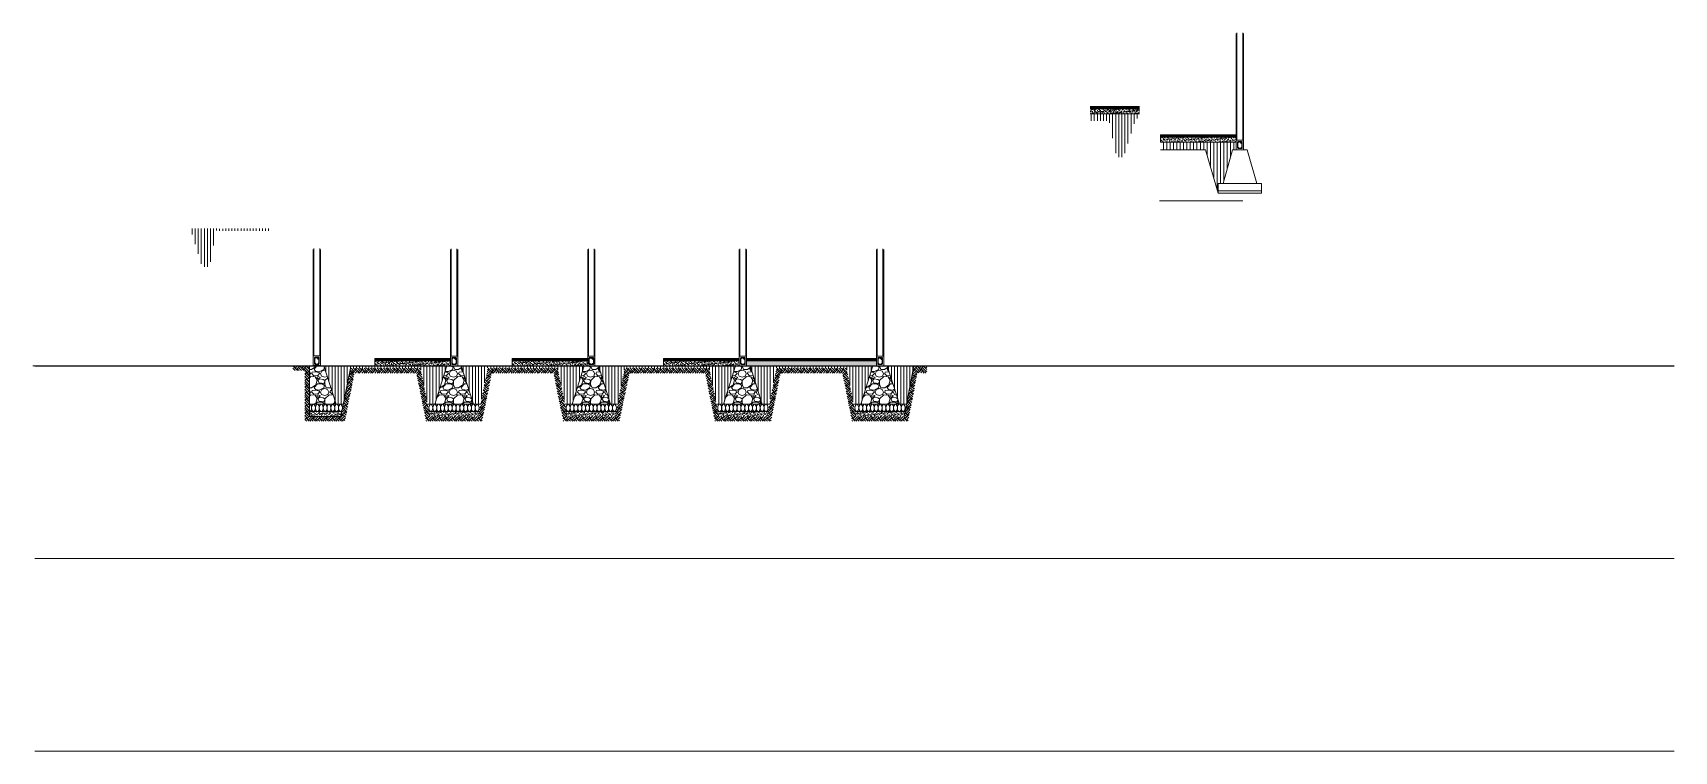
# Model space of a CAD drawing. Header units: millimetres. Extents: x -12161372 to 46643, y -9506984 to 15358.
# Drawn here: x 26982 to 30391, y 939 to 2430 of the extents above; entities that cross this region are included whole.
import ezdxf

# ---------------------------------------------------------------- set-up
doc = ezdxf.new("R2010")
doc.units = ezdxf.units.MM
for name, color, linetype, lineweight in [('as', 7, 'Continuous', 0), ('hatch', 7, 'Continuous', 5), ('pondasi', 7, 'Continuous', 13)]:
    doc.layers.add(name, color=color, linetype=linetype, lineweight=lineweight)
doc.layers.add('NOITHAT', color=21, linetype='Continuous')
doc.linetypes.add('BATTING', pattern='A,0.00254,-2.54,[134,ltypeshp.shx,S=2.54,R=0,X=-2.54,Y=0],-5.08,[134,ltypeshp.shx,S=2.54,R=180,X=2.54,Y=0],-2.54', length=10.16254)

msp = doc.modelspace()

# ---------------------------------------------------------------- hatches: boundary and pattern name
at = {"layer": 'as', "ltscale": 10}
h = msp.add_hatch(dxfattribs=at)
h.set_pattern_fill('AR-SAND', color=256, scale=0.1)
h.set_pattern_definition([(37.5, (0, -2324.4305), (-0.16000313, 4.89413237), [0, -3.8608, 0, -4.318, 0, -4.1275]), (7.5, (0, -2324.4305), (4.4952328, 7.168251), [0, -2.0828, 0, -3.4798, 0, -1.3335]), (327.5, (-3.124, -2324.4305), (7.9099237, 0.01437185), [0, -1.27, 0, -4.572, 0, -5.969]), (317.5, (-3.124, -2324.4305), (7.6355645, 2.2292932), [0, -0.635, 0, -2.9972, 0, -3.429])])
h.paths.add_polyline_path([(29481.384, 2203.409), (29481.384, 2207.409), (29481.384, 2213.409), (29324.238, 2213.409), (29324.238, 2203.409)])
h = msp.add_hatch(dxfattribs=at)
h.set_pattern_fill('ANSI31', color=256, scale=2.2, angle=45)
h.set_pattern_definition([(90, (0, -2324.4305), (-6.985, 9e-16), [])])
h.paths.add_polyline_path([(29324.238, 2203.409), (29324.238, 2187.409), (29417.585, 2187.409), (29443.884, 2097.409), (29443.884, 2117.409), (29453.884, 2117.409), (29473.884, 2187.409), (29481.384, 2187.409), (29481.384, 2203.409)])
h = msp.add_hatch(dxfattribs=at)
h.set_pattern_fill('AR-SAND', color=256, scale=0.1)
h.set_pattern_definition([(37.5, (-1631.9462, -2788.8202), (-0.16000313, 4.89413237), [0, -3.8608, 0, -4.318, 0, -4.1275]), (7.5, (-1631.946, -2788.82), (4.4952328, 7.168251), [0, -2.0828, 0, -3.4798, 0, -1.3335]), (327.5, (-1635.0704, -2788.8202), (7.9099237, 0.01437185), [0, -1.27, 0, -4.572, 0, -5.969]), (317.5, (-1635.0704, -2788.82), (7.6355645, 2.2292932), [0, -0.635, 0, -2.9972, 0, -3.429])])
h.paths.add_polyline_path([(27849.438, 1739.019), (27849.438, 1743.019), (27849.438, 1749.019), (27692.292, 1749.019), (27692.292, 1739.019)])
h = msp.add_hatch(dxfattribs=at)
h.set_pattern_fill('AR-SAND', color=256, scale=0.1)
h.set_pattern_definition([(37.5, (-1346.9462, -2788.8202), (-0.16000313, 4.89413237), [0, -3.8608, 0, -4.318, 0, -4.1275]), (7.5, (-1346.946, -2788.82), (4.4952328, 7.168251), [0, -2.0828, 0, -3.4798, 0, -1.3335]), (327.5, (-1350.0704, -2788.8202), (7.9099237, 0.01437185), [0, -1.27, 0, -4.572, 0, -5.969]), (317.5, (-1350.0704, -2788.82), (7.6355645, 2.2292932), [0, -0.635, 0, -2.9972, 0, -3.429])])
h.paths.add_polyline_path([(28134.438, 1739.019), (28134.438, 1743.019), (28134.438, 1749.019), (27977.292, 1749.019), (27977.292, 1739.019)])
h = msp.add_hatch(dxfattribs=at)
h.set_pattern_fill('ANSI31', color=256, scale=2, angle=45)
h.set_pattern_definition([(90, (-599.777, -2324.4305), (-6.35, 1e-15), [])])
h.paths.add_polyline_path([(28211.938, 1739.019), (28156.938, 1739.019), (28181.938, 1659.019), (28196.7, 1659.019)])
h = msp.add_hatch(dxfattribs=at)
h.set_pattern_fill('AR-SAND', color=256, scale=0.1)
h.set_pattern_definition([(37.5, (-1032.1694, -2788.8202), (-0.16000313, 4.89413237), [0, -3.8608, 0, -4.318, 0, -4.1275]), (7.5, (-1032.1694, -2788.82), (4.4952328, 7.168251), [0, -2.0828, 0, -3.4798, 0, -1.3335]), (327.5, (-1035.2936, -2788.8202), (7.9099237, 0.01437185), [0, -1.27, 0, -4.572, 0, -5.969]), (317.5, (-1035.2936, -2788.82), (7.6355645, 2.2292932), [0, -0.635, 0, -2.9972, 0, -3.429])])
h.paths.add_polyline_path([(28449.215, 1739.019), (28449.215, 1743.019), (28449.215, 1749.019), (28292.068, 1749.019), (28292.068, 1739.019)])
h = msp.add_hatch(dxfattribs=at)
h.set_pattern_fill('AR-SAND', color=256, scale=0.1)
h.set_pattern_definition([(37.5, (-747.1694, -2788.8202), (-0.16000313, 4.89413237), [0, -3.8608, 0, -4.318, 0, -4.1275]), (7.5, (-747.1694, -2788.82), (4.4952328, 7.168251), [0, -2.0828, 0, -3.4798, 0, -1.3335]), (327.5, (-750.2936, -2788.8202), (7.9099237, 0.01437185), [0, -1.27, 0, -4.572, 0, -5.969]), (317.5, (-750.2936, -2788.82), (7.6355645, 2.2292932), [0, -0.635, 0, -2.9972, 0, -3.429])])
h.paths.add_polyline_path([(28734.215, 1739.019), (28734.215, 1743.019), (28734.215, 1749.019), (28464.215, 1749.028), (28464.215, 1739.028)])
h = msp.add_hatch(dxfattribs=at)
h.set_pattern_fill('ANSI31', color=256, scale=2, angle=45)
h.set_pattern_definition([(90, (0, -2324.4305), (-6.35, 1e-15), [])])
h.paths.add_polyline_path([(28811.715, 1739.019), (28756.715, 1739.019), (28781.715, 1659.019), (28796.476, 1659.019)])
at = {"layer": 'hatch'}
h = msp.add_hatch(color=256, dxfattribs=at)
h.dxf.hatch_style = 1
h.paths.add_polyline_path([(29280.125, 2277.363), (29178.125, 2277.363), (29178.125, 2275.363), (29280.125, 2275.363)])
h = msp.add_hatch(dxfattribs=at)
h.set_pattern_fill('AR-SAND', color=256, scale=0.1)
h.set_pattern_definition([(37.5, (22544.522, 2159.557), (-0.1600031, 4.8941324), [0, -3.8608, 0, -4.318, 0, -4.1275]), (7.5, (22544.522, 2159.557), (4.495233, 7.168251), [0, -2.0828, 0, -3.4798, 0, -1.3335]), (327.5, (22541.3978, 2159.557), (7.9099237, 0.0143718), [0, -1.27, 0, -4.572, 0, -5.969]), (317.5, (22541.398, 2159.557), (7.6355645, 2.229293), [0, -0.635, 0, -2.9972, 0, -3.429])])
h.paths.add_polyline_path([(29280.125, 2272.363), (29178.125, 2272.363), (29178.125, 2262.363), (29280.125, 2262.363)])
h = msp.add_hatch(dxfattribs=at)
h.set_pattern_fill('ANSI31', color=256, scale=2, angle=45)
h.set_pattern_definition([(90, (22544.522, 2159.557), (-6.35, 0), [])])
h.paths.add_polyline_path([(29217.625, 2247.363), (29178.125, 2247.363), (29178.125, 2262.363), (29280.125, 2262.363), (29280.125, 2252.363), (29272.625, 2252.363), (29247.625, 2172.363), (29232.625, 2172.363)])
at = {"layer": 'pondasi', "ltscale": 0.8}
h = msp.add_hatch(dxfattribs=at)
h.set_pattern_fill('ANSI31', color=256, scale=2, angle=45)
h.set_pattern_definition([(90, (17610.036, -15573.502), (-6.35, 0), [])])
h.paths.add_polyline_path([(27333.956, 1944.26), (27348.956, 1944.26), (27363.956, 2024.26), (27308.956, 2024.26)])
h.paths.add_polyline_path([(27363.956, 2019.26), (27471.604, 2019.287), (27471.595, 2024.26), (27361.719, 2023.527)])
at = {"layer": 'pondasi'}
h = msp.add_hatch(dxfattribs=at)
h.set_pattern_fill('EARTH', color=256, scale=1.5, angle=45)
h.set_pattern_definition([(45, (21886.144, 2594.348), (0, 13.470384), [9.525, -9.525]), (45, (21883.619, 2596.874), (0, 13.470384), [9.525, -9.525]), (45, (21881.093, 2599.4), (0, 13.470384), [9.525, -9.525]), (135, (21881.093, 2601.083), (-13.470384, 0), [9.525, -9.525]), (135, (21883.619, 2603.609), (-13.470384, 0), [9.525, -9.525]), (135, (21886.144, 2606.135), (-13.470384, 0), [9.525, -9.525])])
h.paths.add_polyline_path([(27649.913, 1724.019), (27740.232, 1723.931), (27738.214, 1734.019), (27641.715, 1734.019), (27621.715, 1634.019), (27556.715, 1634.019), (27556.715, 1739.019), (27521.715, 1739.019), (27521.715, 1729.019), (27546.715, 1729.019), (27546.715, 1624.019), (27629.913, 1624.019)])
h = msp.add_hatch(dxfattribs=at)
h.set_pattern_fill('GRAVEL', color=256, scale=1.5)
h.set_pattern_definition([(228.01279, (23614.8746, 1684.3133), (-304.8, -342.9), [5.12582, -507.45725]), (184.96974, (23611.4456, 1680.5033), (457.1999998, 38.1000022), [8.79607, -870.81073]), (132.51045, (23602.6826, 1679.7413), (381.0000002, -419.0999999), [6.20222, -614.02084]), (267.27369, (23587.8236, 1670.2163), (38.1000001, 762), [8.01007, -792.99656]), (292.833654, (23587.4426, 1662.2153), (-190.5, 457.2), [7.8545, -777.59712]), (357.27369, (23590.4906, 1654.9763), (-762, 38.1000001), [8.01007, -792.99656]), (37.69424, (23598.4916, 1654.5953), (-495.3, -381.00000003), [10.5929, -1048.69673]), (72.25533, (23606.8736, 1661.0723), (266.70000007, 838.2), [10.0008, -990.07885]), (121.429566, (23609.9216, 1670.5973), (-304.80000004, 495.3), [8.0372, -795.6832]), (175.23636, (23605.7306, 1677.4553), (419.1, -38.1), [9.1757, -449.60905]), (222.397438, (23596.5866, 1678.2173), (-457.2, -419.1), [11.86617, -1174.7516]), (138.81407, (23625.5426, 1669.8353), (-266.7, 228.6), [4.05007, -400.9585]), (171.469234, (23622.4946, 1672.5023), (495.3, -76.1999999), [7.70523, -762.8196]), (225, (23614.875, 1673.645), (-5e-15, -38.1), [5.38814, -48.4934]), (203.19859, (23612.2076, 1678.2173), (190.5, 76.2), [2.90162, -287.25934]), (291.8014, (23609.5406, 1677.074), (-38.1, 114.3), [4.1035, -201.0713]), (30.96376, (23611.0646, 1673.264), (114.3, 76.2), [6.6648, -215.49447]), (161.56505, (23616.78, 1676.693), (76.2, -38.1), [4.8193, -115.66347]), (16.38954, (23587.4426, 1677.0743), (381, 114.3), [6.75132, -668.3824]), (70.346176, (23593.9196, 1678.9793), (-152.4, -419.1), [5.66398, -560.73324]), (293.19859, (23616.7796, 1684.3133), (-76.2, 190.5), [5.8032, -284.35775]), (343.61046, (23619.0656, 1678.9793), (-381, 114.3), [6.75132, -668.3824]), (339.44395, (23587.4426, 1653.4523), (-190.5, 76.2), [6.51053, -319.016]), (294.77514, (23593.5386, 1651.1663), (-190.5000002, 419.0999999), [5.45508, -540.0539]), (66.80141, (23617.1606, 1646.2133), (76.2, 190.5), [5.8032, -284.35775]), (17.354025, (23619.4466, 1651.5473), (-495.3, -152.4), [6.38674, -632.28564]), (69.44395, (23598.4916, 1646.2133), (-76.2, -190.5), [3.25526, -322.27128]), (101.30993, (23614.875, 1646.213), (-38.1, 152.4), [1.94272, -192.32992]), (165.96376, (23614.494, 1648.118), (114.3, -38.1), [7.8545, -149.23582]), (186.009006, (23606.8736, 1650.0233), (381, 38.1), [7.279, -720.62047]), (303.69007, (23611.065, 1669.835), (-38.1, 76.2), [5.49486, -131.87665]), (353.157227, (23614.1126, 1665.2633), (647.7, -76.19999997), [9.59335, -949.74014]), (60.9454, (23623.6376, 1664.1203), (-152.4, -266.7), [3.92262, -388.3409]), (90, (23625.543, 1667.55), (-38.1, 38.1), [2.286, -35.814]), (120.25644, (23606.1116, 1651.1663), (152.4, -266.7), [5.293, -524.0091]), (48.01279, (23603.4446, 1655.7383), (304.8, 342.9), [10.25164, -502.33143]), (0, (23610.303, 1663.36), (38.1, 38.1), [9.906, -28.194]), (325.304846, (23620.2086, 1663.3583), (381.0000001, -266.6999998), [6.02414, -596.38975]), (254.0546, (23625.1616, 1659.929), (-38.1, -152.4), [5.54744, -271.82475]), (207.645975, (23623.6376, 1654.5953), (-723.9, -380.99999995), [9.03218, -894.18697]), (175.42608, (23615.6366, 1650.4043), (-495.3, 38.1), [9.55544, -945.9877])])
h.paths.add_polyline_path([(27556.715, 1739.019), (27586.715, 1739.019), (27611.715, 1659.019), (27556.715, 1659.019)])
at = {"layer": 'pondasi', "ltscale": 0.8}
h = msp.add_hatch(dxfattribs=at)
h.set_pattern_fill('ANSI31', color=256, scale=2, angle=45)
h.set_pattern_definition([(90, (17887.971, -15859.047), (-6.35, 0), [])])
h.paths.add_polyline_path([(27611.891, 1658.715), (27626.891, 1658.715), (27641.891, 1738.715), (27586.891, 1738.715)])
h.paths.add_polyline_path([(27642.282, 1734.778), (27749.54, 1733.743), (27749.53, 1738.715), (27640.045, 1739.045)])
at = {"layer": 'pondasi'}
h = msp.add_hatch(dxfattribs=at)
h.set_pattern_fill('ANSI31', color=256, scale=2, angle=45)
h.set_pattern_definition([(90, (21113.8347, 1646.213), (-6.35, 0), [])])
h.paths.add_polyline_path([(27786.938, 1734.019), (27641.512, 1734.019), (27641.512, 1739.019), (27849.438, 1739.019), (27841.938, 1739.019), (27816.938, 1659.019), (27801.938, 1659.019)])
h = msp.add_hatch(dxfattribs=at)
h.set_pattern_fill('GRAVEL', color=256, scale=1.5)
h.set_pattern_definition([(228.012788, (21291.2667, 1684.3133), (-304.8, -342.9), [5.12582, -507.45725]), (184.96974, (21287.8377, 1680.5033), (457.1999998, 38.10000217), [8.79607, -870.81073]), (132.510447, (21279.0747, 1679.7413), (381.0000002, -419.09999985), [6.20222, -614.02084]), (267.27369, (21264.2157, 1670.2163), (38.1000001, 762), [8.01007, -792.99656]), (292.833654, (21263.8347, 1662.2153), (-190.5, 457.2), [7.8545, -777.59712]), (357.27369, (21266.8827, 1654.9763), (-762, 38.1000001), [8.01007, -792.99656]), (37.69424, (21274.8837, 1654.5953), (-495.29999998, -381.00000003), [10.5929, -1048.69673]), (72.255328, (21283.2657, 1661.0723), (266.70000007, 838.19999998), [10.0008, -990.07885]), (121.429566, (21286.3137, 1670.5973), (-304.80000004, 495.29999997), [8.0372, -795.68319]), (175.23636, (21282.1227, 1677.4553), (419.1, -38.1), [9.1757, -449.60905]), (222.397438, (21272.9787, 1678.2173), (-457.19999999, -419.10000002), [11.86617, -1174.75159]), (138.814075, (21301.9347, 1669.8353), (-266.7, 228.6), [4.05007, -400.95849]), (171.469234, (21298.8867, 1672.5023), (495.3, -76.1999999), [7.70523, -762.81958]), (225, (21291.267, 1673.645), (-5e-15, -38.1), [5.38814, -48.4934]), (203.19859, (21288.5997, 1678.2173), (190.5, 76.2), [2.90162, -287.25934]), (291.80141, (21285.933, 1677.074), (-38.1, 114.3), [4.10348, -201.0713]), (30.96376, (21287.4567, 1673.264), (114.3, 76.2), [6.6648, -215.49447]), (161.56505, (21293.172, 1676.693), (76.2, -38.1), [4.8193, -115.66347]), (16.38954, (21263.8347, 1677.0743), (381, 114.3), [6.75132, -668.3824]), (70.346176, (21270.3117, 1678.9793), (-152.4, -419.1), [5.66398, -560.73324]), (293.19859, (21293.1717, 1684.3133), (-76.2, 190.5), [5.8032, -284.35775]), (343.61046, (21295.4577, 1678.9793), (-381, 114.3), [6.75132, -668.3824]), (339.443955, (21263.8347, 1653.4523), (-190.5, 76.2), [6.51053, -319.01601]), (294.77514, (21269.9307, 1651.1663), (-190.5000002, 419.0999999), [5.45508, -540.0539]), (66.80141, (21293.5527, 1646.2133), (76.2, 190.5), [5.8032, -284.35775]), (17.354025, (21295.8387, 1651.5473), (-495.3, -152.4), [6.38674, -632.28564]), (69.443955, (21274.8837, 1646.2133), (-76.2, -190.5), [3.25526, -322.27128]), (101.30993, (21291.267, 1646.213), (-38.1, 152.4), [1.94272, -192.32992]), (165.96376, (21290.886, 1648.118), (114.3, -38.1), [7.8545, -149.23582]), (186.009006, (21283.2657, 1650.0233), (381, 38.1), [7.279, -720.62047]), (303.69007, (21287.457, 1669.835), (-38.1, 76.2), [5.49486, -131.87665]), (353.157227, (21290.5047, 1665.2633), (647.7, -76.19999997), [9.59335, -949.74014]), (60.945396, (21300.0297, 1664.1203), (-152.4, -266.7), [3.92262, -388.34088]), (90, (21301.935, 1667.55), (-38.1, 38.1), [2.286, -35.814]), (120.256437, (21282.5037, 1651.1663), (152.4, -266.7), [5.293, -524.00911]), (48.012787, (21279.8367, 1655.7383), (304.8, 342.9), [10.25164, -502.33143]), (0, (21286.695, 1663.36), (38.1, 38.1), [9.906, -28.194]), (325.304846, (21296.6007, 1663.3583), (381.00000014, -266.6999998), [6.02414, -596.38975]), (254.0546, (21301.5537, 1659.929), (-38.1, -152.4), [5.54744, -271.82475]), (207.645975, (21300.0297, 1654.5953), (-723.90000003, -380.99999995), [9.03218, -894.18697]), (175.42608, (21292.0287, 1650.4043), (-495.3, 38.1), [9.55544, -945.9877])])
h.paths.add_polyline_path([(27816.938, 1659.019), (27896.938, 1659.019), (27871.938, 1739.019), (27841.938, 1739.019)])
at = {"layer": 'pondasi', "ltscale": 0.8}
h = msp.add_hatch(dxfattribs=at)
h.set_pattern_fill('ANSI31', color=256, scale=2, angle=45)
h.set_pattern_definition([(90, (18173.018, -15858.743), (-6.35, 0), [])])
h.paths.add_polyline_path([(27896.938, 1659.019), (27911.938, 1659.019), (27926.938, 1739.019), (27871.938, 1739.019)])
h.paths.add_polyline_path([(27926.938, 1734.019), (28034.586, 1734.047), (28034.577, 1739.019), (27924.701, 1738.286)])
at = {"layer": 'pondasi'}
h = msp.add_hatch(dxfattribs=at)
h.set_pattern_fill('ANSI31', color=256, scale=2, angle=45)
h.set_pattern_definition([(90, (21398.8347, 1646.213), (-6.35, 0), [])])
h.paths.add_polyline_path([(28071.938, 1734.019), (28032.438, 1734.019), (28032.438, 1739.019), (28134.438, 1739.019), (28126.938, 1739.019), (28101.938, 1659.019), (28086.938, 1659.019)])
h = msp.add_hatch(dxfattribs=at)
h.set_pattern_fill('GRAVEL', color=256, scale=1.5)
h.set_pattern_definition([(228.012788, (21576.2667, 1684.3133), (-304.8, -342.9), [5.12582, -507.45725]), (184.96974, (21572.8377, 1680.5033), (457.1999998, 38.10000217), [8.79607, -870.81073]), (132.510447, (21564.0747, 1679.7413), (381.0000002, -419.09999985), [6.20222, -614.02084]), (267.27369, (21549.2157, 1670.2163), (38.1000001, 762), [8.01007, -792.99656]), (292.833654, (21548.8347, 1662.2153), (-190.5, 457.2), [7.8545, -777.59712]), (357.27369, (21551.8827, 1654.9763), (-762, 38.1000001), [8.01007, -792.99656]), (37.69424, (21559.8837, 1654.5953), (-495.29999998, -381.00000003), [10.5929, -1048.69673]), (72.255328, (21568.2657, 1661.0723), (266.70000007, 838.19999998), [10.0008, -990.07885]), (121.429566, (21571.3137, 1670.5973), (-304.80000004, 495.29999997), [8.0372, -795.68319]), (175.23636, (21567.1227, 1677.4553), (419.1, -38.1), [9.1757, -449.60905]), (222.397438, (21557.9787, 1678.2173), (-457.19999999, -419.10000002), [11.86617, -1174.75159]), (138.814075, (21586.9347, 1669.8353), (-266.7, 228.6), [4.05007, -400.95849]), (171.469234, (21583.8867, 1672.5023), (495.3, -76.1999999), [7.70523, -762.81958]), (225, (21576.267, 1673.645), (-5e-15, -38.1), [5.38814, -48.4934]), (203.19859, (21573.5997, 1678.2173), (190.5, 76.2), [2.90162, -287.25934]), (291.80141, (21570.933, 1677.074), (-38.1, 114.3), [4.10348, -201.0713]), (30.96376, (21572.4567, 1673.264), (114.3, 76.2), [6.6648, -215.49447]), (161.56505, (21578.172, 1676.693), (76.2, -38.1), [4.8193, -115.66347]), (16.38954, (21548.8347, 1677.0743), (381, 114.3), [6.75132, -668.3824]), (70.346176, (21555.3117, 1678.9793), (-152.4, -419.1), [5.66398, -560.73324]), (293.19859, (21578.1717, 1684.3133), (-76.2, 190.5), [5.8032, -284.35775]), (343.61046, (21580.4577, 1678.9793), (-381, 114.3), [6.75132, -668.3824]), (339.443955, (21548.8347, 1653.4523), (-190.5, 76.2), [6.51053, -319.01601]), (294.77514, (21554.9307, 1651.1663), (-190.5000002, 419.0999999), [5.45508, -540.0539]), (66.80141, (21578.5527, 1646.2133), (76.2, 190.5), [5.8032, -284.35775]), (17.354025, (21580.8387, 1651.5473), (-495.3, -152.4), [6.38674, -632.28564]), (69.443955, (21559.8837, 1646.2133), (-76.2, -190.5), [3.25526, -322.27128]), (101.30993, (21576.267, 1646.213), (-38.1, 152.4), [1.94272, -192.32992]), (165.96376, (21575.886, 1648.118), (114.3, -38.1), [7.8545, -149.23582]), (186.009006, (21568.2657, 1650.0233), (381, 38.1), [7.279, -720.62047]), (303.69007, (21572.457, 1669.835), (-38.1, 76.2), [5.49486, -131.87665]), (353.157227, (21575.5047, 1665.2633), (647.7, -76.19999997), [9.59335, -949.74014]), (60.945396, (21585.0297, 1664.1203), (-152.4, -266.7), [3.92262, -388.34088]), (90, (21586.935, 1667.55), (-38.1, 38.1), [2.286, -35.814]), (120.256437, (21567.5037, 1651.1663), (152.4, -266.7), [5.293, -524.00911]), (48.012787, (21564.8367, 1655.7383), (304.8, 342.9), [10.25164, -502.33143]), (0, (21571.695, 1663.36), (38.1, 38.1), [9.906, -28.194]), (325.304846, (21581.6007, 1663.3583), (381.00000014, -266.6999998), [6.02414, -596.38975]), (254.0546, (21586.5537, 1659.929), (-38.1, -152.4), [5.54744, -271.82475]), (207.645975, (21585.0297, 1654.5953), (-723.90000003, -380.99999995), [9.03218, -894.18697]), (175.42608, (21577.0287, 1650.4043), (-495.3, 38.1), [9.55544, -945.9877])])
h.paths.add_polyline_path([(28101.938, 1659.019), (28181.938, 1659.019), (28156.938, 1739.019), (28126.938, 1739.019)])
h = msp.add_hatch(dxfattribs=at)
h.set_pattern_fill('ANSI31', color=256, scale=2, angle=45)
h.set_pattern_definition([(90, (21713.6115, 1646.213), (-6.35, 0), [])])
h.paths.add_polyline_path([(28386.715, 1734.019), (28211.938, 1734.019), (28211.938, 1739.019), (28449.215, 1739.019), (28441.715, 1739.019), (28416.715, 1659.019), (28401.715, 1659.019)])
h = msp.add_hatch(dxfattribs=at)
h.set_pattern_fill('GRAVEL', color=256, scale=1.5)
h.set_pattern_definition([(228.012788, (21891.0435, 1684.3133), (-304.8, -342.9), [5.12582, -507.45725]), (184.96974, (21887.6145, 1680.5033), (457.1999998, 38.10000217), [8.79607, -870.81073]), (132.510447, (21878.8515, 1679.7413), (381.0000002, -419.09999985), [6.20222, -614.02084]), (267.27369, (21863.9925, 1670.2163), (38.1000001, 762), [8.01007, -792.99656]), (292.833654, (21863.6115, 1662.2153), (-190.5, 457.2), [7.8545, -777.59712]), (357.27369, (21866.6595, 1654.9763), (-762, 38.1000001), [8.01007, -792.99656]), (37.69424, (21874.6605, 1654.5953), (-495.29999998, -381.00000003), [10.5929, -1048.69673]), (72.255328, (21883.0425, 1661.0723), (266.70000007, 838.19999998), [10.0008, -990.07885]), (121.429566, (21886.0905, 1670.5973), (-304.80000004, 495.29999997), [8.0372, -795.68319]), (175.23636, (21881.8995, 1677.4553), (419.1, -38.1), [9.1757, -449.60905]), (222.397438, (21872.7555, 1678.2173), (-457.19999999, -419.10000002), [11.86617, -1174.75159]), (138.814075, (21901.7115, 1669.8353), (-266.7, 228.6), [4.05007, -400.95849]), (171.469234, (21898.6635, 1672.5023), (495.3, -76.1999999), [7.70523, -762.81958]), (225, (21891.044, 1673.645), (-5e-15, -38.1), [5.38814, -48.4934]), (203.19859, (21888.3765, 1678.2173), (190.5, 76.2), [2.90162, -287.25934]), (291.80141, (21885.7095, 1677.074), (-38.1, 114.3), [4.10348, -201.0713]), (30.96376, (21887.2335, 1673.264), (114.3, 76.2), [6.6648, -215.49447]), (161.56505, (21892.949, 1676.693), (76.2, -38.1), [4.8193, -115.66347]), (16.38954, (21863.6115, 1677.0743), (381, 114.3), [6.75132, -668.3824]), (70.346176, (21870.0885, 1678.9793), (-152.4, -419.1), [5.66398, -560.73324]), (293.19859, (21892.9485, 1684.3133), (-76.2, 190.5), [5.8032, -284.35775]), (343.61046, (21895.2345, 1678.9793), (-381, 114.3), [6.75132, -668.3824]), (339.443955, (21863.6115, 1653.4523), (-190.5, 76.2), [6.51053, -319.01601]), (294.77514, (21869.7075, 1651.1663), (-190.5000002, 419.0999999), [5.45508, -540.0539]), (66.80141, (21893.3295, 1646.2133), (76.2, 190.5), [5.8032, -284.35775]), (17.354025, (21895.6155, 1651.5473), (-495.3, -152.4), [6.38674, -632.28564]), (69.443955, (21874.6605, 1646.2133), (-76.2, -190.5), [3.25526, -322.27128]), (101.30993, (21891.0435, 1646.213), (-38.1, 152.4), [1.94272, -192.32992]), (165.96376, (21890.663, 1648.118), (114.3, -38.1), [7.8545, -149.23582]), (186.009006, (21883.0425, 1650.0233), (381, 38.1), [7.279, -720.62047]), (303.69007, (21887.234, 1669.835), (-38.1, 76.2), [5.49486, -131.87665]), (353.157227, (21890.2815, 1665.2633), (647.7, -76.19999997), [9.59335, -949.74014]), (60.945396, (21899.8065, 1664.1203), (-152.4, -266.7), [3.92262, -388.34088]), (90, (21901.71, 1667.55), (-38.1, 38.1), [2.286, -35.814]), (120.256437, (21882.2805, 1651.1663), (152.4, -266.7), [5.293, -524.00911]), (48.012787, (21879.6135, 1655.7383), (304.8, 342.9), [10.25164, -502.33143]), (0, (21886.47, 1663.36), (38.1, 38.1), [9.906, -28.194]), (325.304846, (21896.3775, 1663.3583), (381.00000014, -266.6999998), [6.02414, -596.38975]), (254.0546, (21901.3305, 1659.929), (-38.1, -152.4), [5.54744, -271.82475]), (207.645975, (21899.8065, 1654.5953), (-723.90000003, -380.99999995), [9.03218, -894.18697]), (175.42608, (21891.8055, 1650.4043), (-495.3, 38.1), [9.55544, -945.9877])])
h.paths.add_polyline_path([(28416.715, 1659.019), (28496.715, 1659.019), (28471.715, 1739.019), (28441.715, 1739.019)])
at = {"layer": 'pondasi', "ltscale": 0.8}
h = msp.add_hatch(dxfattribs=at)
h.set_pattern_fill('ANSI31', color=256, scale=2, angle=45)
h.set_pattern_definition([(90, (18772.795, -15858.743), (-6.35, 0), [])])
h.paths.add_polyline_path([(28496.715, 1659.019), (28511.715, 1659.019), (28526.715, 1739.019), (28471.715, 1739.019)])
h.paths.add_polyline_path([(28526.715, 1734.019), (28634.363, 1734.047), (28634.354, 1739.019), (28524.478, 1738.286)])
at = {"layer": 'pondasi'}
h = msp.add_hatch(dxfattribs=at)
h.set_pattern_fill('EARTH', color=256, scale=1.5, angle=45)
h.set_pattern_definition([(45, (22306.144, 2594.348), (0, 13.470384), [9.525, -9.525]), (45, (22303.619, 2596.874), (0, 13.470384), [9.525, -9.525]), (45, (22301.093, 2599.4), (0, 13.470384), [9.525, -9.525]), (135, (22301.093, 2601.083), (-13.470384, 0), [9.525, -9.525]), (135, (22303.619, 2603.609), (-13.470384, 0), [9.525, -9.525]), (135, (22306.144, 2606.135), (-13.470384, 0), [9.525, -9.525])])
h.paths.add_polyline_path([(28819.068, 1724.18), (28838.622, 1723.83), (28838.806, 1739.019), (28811.715, 1739.019), (28791.715, 1634.019), (28691.715, 1634.019), (28671.715, 1734.019), (28535.092, 1734.019), (28535.092, 1724.019), (28663.517, 1724.019), (28683.517, 1624.019), (28799.913, 1624.019)])
h = msp.add_hatch(dxfattribs=at)
h.set_pattern_fill('ANSI31', color=256, scale=2, angle=45)
h.set_pattern_definition([(90, (21998.6115, 1646.213), (-6.35, 0), [])])
h.paths.add_polyline_path([(28671.715, 1734.019), (28632.215, 1734.019), (28632.215, 1739.019), (28734.215, 1739.019), (28726.715, 1739.019), (28701.715, 1659.019), (28686.715, 1659.019)])
h = msp.add_hatch(dxfattribs=at)
h.set_pattern_fill('GRAVEL', color=256, scale=1.5)
h.set_pattern_definition([(228.012788, (22176.0435, 1684.3133), (-304.8, -342.9), [5.12582, -507.45725]), (184.96974, (22172.6145, 1680.5033), (457.1999998, 38.10000217), [8.79607, -870.81073]), (132.510447, (22163.8515, 1679.7413), (381.0000002, -419.09999985), [6.20222, -614.02084]), (267.27369, (22148.9925, 1670.2163), (38.1000001, 762), [8.01007, -792.99656]), (292.833654, (22148.6115, 1662.2153), (-190.5, 457.2), [7.8545, -777.59712]), (357.27369, (22151.6595, 1654.9763), (-762, 38.1000001), [8.01007, -792.99656]), (37.69424, (22159.6605, 1654.5953), (-495.29999998, -381.00000003), [10.5929, -1048.69673]), (72.255328, (22168.0425, 1661.0723), (266.70000007, 838.19999998), [10.0008, -990.07885]), (121.429566, (22171.0905, 1670.5973), (-304.80000004, 495.29999997), [8.0372, -795.68319]), (175.23636, (22166.8995, 1677.4553), (419.1, -38.1), [9.1757, -449.60905]), (222.397438, (22157.7555, 1678.2173), (-457.19999999, -419.10000002), [11.86617, -1174.75159]), (138.814075, (22186.7115, 1669.8353), (-266.7, 228.6), [4.05007, -400.95849]), (171.469234, (22183.6635, 1672.5023), (495.3, -76.1999999), [7.70523, -762.81958]), (225, (22176.044, 1673.645), (-5e-15, -38.1), [5.38814, -48.4934]), (203.19859, (22173.3765, 1678.2173), (190.5, 76.2), [2.90162, -287.25934]), (291.80141, (22170.7095, 1677.074), (-38.1, 114.3), [4.10348, -201.0713]), (30.96376, (22172.2335, 1673.264), (114.3, 76.2), [6.6648, -215.49447]), (161.56505, (22177.949, 1676.693), (76.2, -38.1), [4.8193, -115.66347]), (16.38954, (22148.6115, 1677.0743), (381, 114.3), [6.75132, -668.3824]), (70.346176, (22155.0885, 1678.9793), (-152.4, -419.1), [5.66398, -560.73324]), (293.19859, (22177.9485, 1684.3133), (-76.2, 190.5), [5.8032, -284.35775]), (343.61046, (22180.2345, 1678.9793), (-381, 114.3), [6.75132, -668.3824]), (339.443955, (22148.6115, 1653.4523), (-190.5, 76.2), [6.51053, -319.01601]), (294.77514, (22154.7075, 1651.1663), (-190.5000002, 419.0999999), [5.45508, -540.0539]), (66.80141, (22178.3295, 1646.2133), (76.2, 190.5), [5.8032, -284.35775]), (17.354025, (22180.6155, 1651.5473), (-495.3, -152.4), [6.38674, -632.28564]), (69.443955, (22159.6605, 1646.2133), (-76.2, -190.5), [3.25526, -322.27128]), (101.30993, (22176.0435, 1646.213), (-38.1, 152.4), [1.94272, -192.32992]), (165.96376, (22175.663, 1648.118), (114.3, -38.1), [7.8545, -149.23582]), (186.009006, (22168.0425, 1650.0233), (381, 38.1), [7.279, -720.62047]), (303.69007, (22172.234, 1669.835), (-38.1, 76.2), [5.49486, -131.87665]), (353.157227, (22175.2815, 1665.2633), (647.7, -76.19999997), [9.59335, -949.74014]), (60.945396, (22184.8065, 1664.1203), (-152.4, -266.7), [3.92262, -388.34088]), (90, (22186.71, 1667.55), (-38.1, 38.1), [2.286, -35.814]), (120.256437, (22167.2805, 1651.1663), (152.4, -266.7), [5.293, -524.00911]), (48.012787, (22164.6135, 1655.7383), (304.8, 342.9), [10.25164, -502.33143]), (0, (22171.47, 1663.36), (38.1, 38.1), [9.906, -28.194]), (325.304846, (22181.3775, 1663.3583), (381.00000014, -266.6999998), [6.02414, -596.38975]), (254.0546, (22186.3305, 1659.929), (-38.1, -152.4), [5.54744, -271.82475]), (207.645975, (22184.8065, 1654.5953), (-723.90000003, -380.99999995), [9.03218, -894.18697]), (175.42608, (22176.8055, 1650.4043), (-495.3, 38.1), [9.55544, -945.9877])])
h.paths.add_polyline_path([(28701.715, 1659.019), (28781.715, 1659.019), (28756.715, 1739.019), (28726.715, 1739.019)])
h = msp.add_hatch(dxfattribs=at)
h.set_pattern_fill('EARTH', color=256, scale=1.5, angle=45)
h.set_pattern_definition([(45, (21421.367, 2594.348), (0, 13.470384), [9.525, -9.525]), (45, (21418.842, 2596.874), (0, 13.470384), [9.525, -9.525]), (45, (21416.316, 2599.4), (0, 13.470384), [9.525, -9.525]), (135, (21416.316, 2601.083), (-13.470384, 0), [9.525, -9.525]), (135, (21418.842, 2603.609), (-13.470384, 0), [9.525, -9.525]), (135, (21421.367, 2606.135), (-13.470384, 0), [9.525, -9.525])])
h.paths.add_polyline_path([(27935.136, 1724.019), (27938.955, 1723.931), (27936.938, 1734.019), (27926.938, 1734.019), (27906.938, 1634.019), (27806.938, 1634.019), (27786.938, 1734.019), (27738.188, 1734.019), (27738.188, 1724.019), (27778.74, 1724.019), (27798.74, 1624.019), (27915.136, 1624.019)])
h = msp.add_hatch(dxfattribs=at)
h.set_pattern_fill('EARTH', color=256, scale=1.5, angle=45)
h.set_pattern_definition([(45, (21706.367, 2594.348), (0, 13.470384), [9.525, -9.525]), (45, (21703.842, 2596.874), (0, 13.470384), [9.525, -9.525]), (45, (21701.316, 2599.4), (0, 13.470384), [9.525, -9.525]), (135, (21701.316, 2601.083), (-13.470384, 0), [9.525, -9.525]), (135, (21703.842, 2603.609), (-13.470384, 0), [9.525, -9.525]), (135, (21706.367, 2606.135), (-13.470384, 0), [9.525, -9.525])])
h.paths.add_polyline_path([(28221.162, 1724.18), (28219.291, 1723.83), (28239.029, 1724.005), (28209.178, 1724.531), (28191.938, 1634.019), (28091.938, 1634.019), (28071.938, 1734.019), (27935.316, 1734.019), (27935.316, 1724.019), (28063.74, 1724.019), (28083.74, 1624.019), (28200.136, 1624.019)])
h = msp.add_hatch(dxfattribs=at)
h.set_pattern_fill('EARTH', color=256, scale=1.5, angle=45)
h.set_pattern_definition([(45, (22021.144, 2594.348), (0, 13.470384), [9.525, -9.525]), (45, (22018.619, 2596.874), (0, 13.470384), [9.525, -9.525]), (45, (22016.093, 2599.4), (0, 13.470384), [9.525, -9.525]), (135, (22016.093, 2601.083), (-13.470384, 0), [9.525, -9.525]), (135, (22018.619, 2603.609), (-13.470384, 0), [9.525, -9.525]), (135, (22021.144, 2606.135), (-13.470384, 0), [9.525, -9.525])])
h.paths.add_polyline_path([(28534.913, 1724.019), (28538.732, 1723.931), (28536.715, 1734.019), (28526.715, 1734.019), (28506.715, 1634.019), (28406.715, 1634.019), (28386.715, 1734.019), (28210.963, 1733.904), (28210.186, 1723.701), (28378.517, 1724.019), (28398.517, 1624.019), (28514.913, 1624.019)])
h = msp.add_hatch(dxfattribs=at)
h.set_pattern_fill('AR-SAND', color=256, scale=0.1)
h.set_pattern_definition([(37.5, (23587.4426, 1646.2133), (-0.160003, 4.8941324), [0, -3.8608, 0, -4.318, 0, -4.1275]), (7.5, (23587.4426, 1646.213), (4.495233, 7.168251), [0, -2.0828, 0, -3.4798, 0, -1.3335]), (327.5, (23584.3184, 1646.2133), (7.9099237, 0.014372), [0, -1.27, 0, -4.572, 0, -5.969]), (317.5, (23584.3184, 1646.213), (7.635565, 2.229293), [0, -0.635, 0, -2.9972, 0, -3.429])])
h.paths.add_polyline_path([(27556.715, 1634.019), (27556.715, 1644.019), (27623.715, 1644.019), (27621.715, 1634.019)])
h = msp.add_hatch(dxfattribs=at)
h.set_pattern_fill('AR-SAND', color=256, scale=0.1)
h.set_pattern_definition([(37.5, (21263.8347, 1646.2133), (-0.1600031, 4.8941324), [0, -3.8608, 0, -4.318, 0, -4.1275]), (7.5, (21263.8347, 1646.213), (4.495233, 7.168251), [0, -2.0828, 0, -3.4798, 0, -1.3335]), (327.5, (21260.7105, 1646.2133), (7.9099237, 0.0143718), [0, -1.27, 0, -4.572, 0, -5.969]), (317.5, (21260.7105, 1646.213), (7.6355645, 2.229293), [0, -0.635, 0, -2.9972, 0, -3.429])])
h.paths.add_polyline_path([(27806.938, 1634.019), (27804.938, 1644.019), (27908.938, 1644.019), (27906.938, 1634.019)])
h = msp.add_hatch(dxfattribs=at)
h.set_pattern_fill('AR-SAND', color=256, scale=0.1)
h.set_pattern_definition([(37.5, (21548.8347, 1646.2133), (-0.1600031, 4.8941324), [0, -3.8608, 0, -4.318, 0, -4.1275]), (7.5, (21548.8347, 1646.213), (4.495233, 7.168251), [0, -2.0828, 0, -3.4798, 0, -1.3335]), (327.5, (21545.7105, 1646.2133), (7.9099237, 0.0143718), [0, -1.27, 0, -4.572, 0, -5.969]), (317.5, (21545.7105, 1646.213), (7.6355645, 2.229293), [0, -0.635, 0, -2.9972, 0, -3.429])])
h.paths.add_polyline_path([(28091.938, 1634.019), (28089.938, 1644.019), (28193.938, 1644.019), (28191.938, 1634.019)])
h = msp.add_hatch(dxfattribs=at)
h.set_pattern_fill('AR-SAND', color=256, scale=0.1)
h.set_pattern_definition([(37.5, (21863.6115, 1646.2133), (-0.1600031, 4.8941324), [0, -3.8608, 0, -4.318, 0, -4.1275]), (7.5, (21863.6115, 1646.213), (4.495233, 7.168251), [0, -2.0828, 0, -3.4798, 0, -1.3335]), (327.5, (21860.4873, 1646.2133), (7.9099237, 0.0143718), [0, -1.27, 0, -4.572, 0, -5.969]), (317.5, (21860.487, 1646.213), (7.6355645, 2.229293), [0, -0.635, 0, -2.9972, 0, -3.429])])
h.paths.add_polyline_path([(28406.715, 1634.019), (28404.715, 1644.019), (28508.715, 1644.019), (28506.715, 1634.019)])
h = msp.add_hatch(dxfattribs=at)
h.set_pattern_fill('AR-SAND', color=256, scale=0.1)
h.set_pattern_definition([(37.5, (22148.6115, 1646.2133), (-0.1600031, 4.8941324), [0, -3.8608, 0, -4.318, 0, -4.1275]), (7.5, (22148.6115, 1646.213), (4.495233, 7.168251), [0, -2.0828, 0, -3.4798, 0, -1.3335]), (327.5, (22145.4873, 1646.2133), (7.9099237, 0.0143718), [0, -1.27, 0, -4.572, 0, -5.969]), (317.5, (22145.487, 1646.213), (7.6355645, 2.229293), [0, -0.635, 0, -2.9972, 0, -3.429])])
h.paths.add_polyline_path([(28691.715, 1634.019), (28689.715, 1644.019), (28793.715, 1644.019), (28791.715, 1634.019)])

# ---------------------------------------------------------------- linework, layer by layer
at = {"layer": 'as', "ltscale": 10}
for p, q in [((29481.384, 2207.409), (29481.384, 2428.566)), ((29482.884, 2207.409), (29482.884, 2430.182)), ((29494.884, 2207.409), (29494.884, 2430.182)), ((29496.384, 2207.409), (29496.384, 2428.566)), ((29481.384, 2218.409), (29324.238, 2218.409)), ((29324.238, 2218.409), (29324.238, 2202.909)), ((29481.384, 2217.409), (29324.238, 2217.409)), ((29481.384, 2213.409), (29324.238, 2213.409)), ((29481.384, 2203.409), (29324.238, 2203.409)), ((29417.585, 2187.409), (29324.238, 2187.409)), ((29417.585, 2187.409), (29443.884, 2097.409)), ((29473.884, 2187.409), (29453.884, 2117.409)), ((29473.884, 2187.409), (29503.884, 2187.409)), ((29490.867, 2204.153), (29489.232, 2202.511)), ((29489.232, 2202.511), (29489.799, 2201.947)), ((29491.698, 2203.854), (29489.799, 2201.947)), ((29492.873, 2202.768), (29491.122, 2200.724)), ((29491.729, 2200.204), (29491.122, 2200.724)), ((29493.092, 2201.794), (29491.729, 2200.204)), ((29503.884, 2187.409), (29523.884, 2117.409)), ((29533.884, 2117.409), (29443.884, 2117.409)), ((29443.884, 2117.409), (29443.884, 2097.409)), ((29453.884, 2117.409), (29523.884, 2117.409)), ((29533.884, 2097.409), (29533.884, 2117.409)), ((29443.884, 2102.409), (29533.884, 2102.409)), ((29443.884, 2097.409), (29533.884, 2097.409)), ((27564.275, 1759.411), (27564.275, 1980.568)), ((27565.775, 1759.411), (27565.775, 1982.183)), ((27577.775, 1759.411), (27577.775, 1982.183)), ((27579.275, 1759.411), (27579.275, 1980.568)), ((27849.438, 1759.019), (27849.438, 1980.176)), ((27850.938, 1759.019), (27850.938, 1981.792)), ((27862.938, 1759.019), (27862.938, 1981.792)), ((27864.438, 1759.019), (27864.438, 1980.176)), ((28134.438, 1759.019), (28134.438, 1980.176)), ((28135.938, 1759.019), (28135.938, 1981.792)), ((28147.938, 1759.019), (28147.938, 1981.792)), ((28149.438, 1759.019), (28149.438, 1980.176)), ((28449.215, 1759.019), (28449.215, 1980.176)), ((28450.715, 1759.019), (28450.715, 1981.792)), ((28462.715, 1759.019), (28462.715, 1981.792)), ((28464.215, 1759.019), (28464.215, 1980.176)), ((28734.215, 1759.019), (28734.215, 1980.176)), ((28735.715, 1759.019), (28735.715, 1981.792)), ((28747.715, 1759.019), (28747.715, 1981.792)), ((28749.215, 1759.019), (28749.215, 1980.176)), ((26982.037, 1739.019), (30386.668, 1739.019)), ((27573.758, 1756.155), (27572.123, 1754.513)), ((27572.123, 1754.513), (27572.69, 1753.948)), ((27574.589, 1755.855), (27572.69, 1753.948)), ((27575.764, 1754.769), (27574.013, 1752.726)), ((27574.62, 1752.205), (27574.013, 1752.726)), ((27575.983, 1753.795), (27574.62, 1752.205)), ((27849.438, 1754.019), (27692.292, 1754.019)), ((27692.292, 1754.019), (27692.292, 1738.519)), ((27849.438, 1753.019), (27692.292, 1753.019)), ((27849.438, 1749.019), (27692.292, 1749.019)), ((27858.921, 1755.763), (27857.286, 1754.122)), ((27857.286, 1754.122), (27857.852, 1753.557)), ((27859.752, 1755.464), (27857.852, 1753.557)), ((27860.927, 1754.378), (27859.175, 1752.335)), ((27859.783, 1751.814), (27859.175, 1752.335)), ((27861.146, 1753.404), (27859.783, 1751.814)), ((28134.438, 1754.019), (27977.292, 1754.019)), ((27977.292, 1754.019), (27977.292, 1738.519)), ((28134.438, 1753.019), (27977.292, 1753.019)), ((28134.438, 1749.019), (27977.292, 1749.019)), ((28143.921, 1755.763), (28142.286, 1754.122)), ((28142.286, 1754.122), (28142.852, 1753.557)), ((28144.752, 1755.464), (28142.852, 1753.557)), ((28145.927, 1754.378), (28144.175, 1752.335)), ((28144.783, 1751.814), (28144.175, 1752.335)), ((28146.146, 1753.404), (28144.783, 1751.814)), ((28449.215, 1754.019), (28292.068, 1754.019)), ((28292.068, 1754.019), (28292.068, 1738.519)), ((28449.215, 1753.019), (28292.068, 1753.019)), ((28449.215, 1749.019), (28292.068, 1749.019)), ((28458.698, 1755.763), (28457.063, 1754.122)), ((28457.063, 1754.122), (28457.629, 1753.557)), ((28459.528, 1755.464), (28457.629, 1753.557)), ((28460.704, 1754.378), (28458.952, 1752.335)), ((28459.56, 1751.814), (28458.952, 1752.335)), ((28460.923, 1753.404), (28459.56, 1751.814)), ((28464.215, 1756.769), (28464.215, 1744.028)), ((28734.215, 1754.019), (28464.215, 1754.019)), ((28734.215, 1753.019), (28464.215, 1753.019)), ((28734.215, 1749.019), (28464.215, 1749.019)), ((28743.698, 1755.763), (28742.063, 1754.122)), ((28742.063, 1754.122), (28742.629, 1753.557)), ((28744.528, 1755.464), (28742.629, 1753.557)), ((28745.704, 1754.378), (28743.952, 1752.335)), ((28744.56, 1751.814), (28743.952, 1752.335)), ((28745.923, 1753.404), (28744.56, 1751.814)), ((26986.285, 1339.019), (30390.916, 1339.019)), ((26986.285, 939.019), (30390.916, 939.019))]:
    msp.add_line(p, q, dxfattribs=at)
for points in [[(29481.384, 2187.409), (29496.384, 2187.409), (29496.384, 2207.409), (29481.384, 2207.409)], [(27564.275, 1739.411), (27579.275, 1739.411), (27579.275, 1759.411), (27564.275, 1759.411)], [(27849.438, 1739.019), (27864.438, 1739.019), (27864.438, 1759.019), (27849.438, 1759.019)], [(28134.438, 1739.019), (28149.438, 1739.019), (28149.438, 1759.019), (28134.438, 1759.019)], [(28449.215, 1739.019), (28464.215, 1739.019), (28464.215, 1759.019), (28449.215, 1759.019)], [(28734.215, 1739.019), (28749.215, 1739.019), (28749.215, 1759.019), (28734.215, 1759.019)]]:
    msp.add_lwpolyline(points, close=True, dxfattribs=at)
for points in [[(29492.292, 2204.917), (29485.492, 2204.917, 0.41421356), (29483.892, 2203.317), (29483.892, 2191.517, 0.41421356), (29485.492, 2189.917), (29492.292, 2189.917, 0.41421356), (29493.892, 2191.517), (29493.892, 2203.317, 0.41421356)], [(27575.183, 1756.919), (27568.383, 1756.919, 0.41421356), (27566.783, 1755.319), (27566.783, 1743.519, 0.41421356), (27568.383, 1741.919), (27575.183, 1741.919, 0.41421356), (27576.783, 1743.519), (27576.783, 1755.319, 0.41421356)], [(27860.346, 1756.528), (27853.546, 1756.528, 0.41421356), (27851.946, 1754.928), (27851.946, 1743.128, 0.41421356), (27853.546, 1741.528), (27860.346, 1741.528, 0.41421356), (27861.946, 1743.128), (27861.946, 1754.928, 0.41421356)], [(28145.346, 1756.528), (28138.546, 1756.528, 0.41421356), (28136.946, 1754.928), (28136.946, 1743.128, 0.41421356), (28138.546, 1741.528), (28145.346, 1741.528, 0.41421356), (28146.946, 1743.128), (28146.946, 1754.928, 0.41421356)], [(28460.123, 1756.528), (28453.323, 1756.528, 0.41421356), (28451.723, 1754.928), (28451.723, 1743.128, 0.41421356), (28453.323, 1741.528), (28460.123, 1741.528, 0.41421356), (28461.723, 1743.128), (28461.723, 1754.928, 0.41421356)], [(28745.123, 1756.528), (28738.323, 1756.528, 0.41421356), (28736.723, 1754.928), (28736.723, 1743.128, 0.41421356), (28738.323, 1741.528), (28745.123, 1741.528, 0.41421356), (28746.723, 1743.128), (28746.723, 1754.928, 0.41421356)]]:
    msp.add_lwpolyline(points, format="xyb", close=True, dxfattribs=at)
for points in [[(29490.831, 2204.117), (29485.492, 2204.117, 0.41421356), (29484.692, 2203.317), (29484.692, 2191.517, 0.41421356), (29485.492, 2190.717), (29492.292, 2190.717, 0.41421356), (29493.092, 2191.517), (29493.092, 2203.317, 0.41421356), (29492.292, 2204.117)], [(27573.722, 1756.119), (27568.383, 1756.119, 0.41421356), (27567.583, 1755.319), (27567.583, 1743.519, 0.41421356), (27568.383, 1742.719), (27575.183, 1742.719, 0.41421356), (27575.983, 1743.519), (27575.983, 1755.319, 0.41421356), (27575.183, 1756.119)], [(27858.885, 1755.728), (27853.546, 1755.728, 0.41421356), (27852.746, 1754.928), (27852.746, 1743.128, 0.41421356), (27853.546, 1742.328), (27860.346, 1742.328, 0.41421356), (27861.146, 1743.128), (27861.146, 1754.928, 0.41421356), (27860.346, 1755.728)], [(28143.885, 1755.728), (28138.546, 1755.728, 0.41421356), (28137.746, 1754.928), (28137.746, 1743.128, 0.41421356), (28138.546, 1742.328), (28145.346, 1742.328, 0.41421356), (28146.146, 1743.128), (28146.146, 1754.928, 0.41421356), (28145.346, 1755.728)], [(28458.662, 1755.728), (28453.323, 1755.728, 0.41421356), (28452.523, 1754.928), (28452.523, 1743.128, 0.41421356), (28453.323, 1742.328), (28460.123, 1742.328, 0.41421356), (28460.923, 1743.128), (28460.923, 1754.928, 0.41421356), (28460.123, 1755.728)], [(28743.662, 1755.728), (28738.323, 1755.728, 0.41421356), (28737.523, 1754.928), (28737.523, 1743.128, 0.41421356), (28738.323, 1742.328), (28745.123, 1742.328, 0.41421356), (28745.923, 1743.128), (28745.923, 1754.928, 0.41421356), (28745.123, 1755.728)]]:
    msp.add_lwpolyline(points, format="xyb", dxfattribs=at)
for centre in [(29485.484, 2203.309), (29485.484, 2191.509), (29492.284, 2203.309), (29492.284, 2203.309), (29492.284, 2191.509), (27568.375, 1755.311), (27568.375, 1743.511), (27575.175, 1755.311), (27575.175, 1755.311), (27575.175, 1743.511), (27853.538, 1754.919), (27853.538, 1743.119), (27860.338, 1754.919), (27860.338, 1754.919), (27860.338, 1743.119), (28138.538, 1754.919), (28138.538, 1743.119), (28145.338, 1754.919), (28145.338, 1754.919), (28145.338, 1743.119), (28453.315, 1754.919), (28453.315, 1743.119), (28460.115, 1754.919), (28460.115, 1754.919), (28460.115, 1743.119), (28738.315, 1754.919), (28738.315, 1743.119), (28745.115, 1754.919), (28745.115, 1754.919), (28745.115, 1743.119)]:
    msp.add_circle(centre, 0.8, dxfattribs=at)
for centre in [(29492.261, 2203.263), (27575.152, 1755.265), (27860.314, 1754.873), (28145.314, 1754.873), (28460.091, 1754.873), (28745.091, 1754.873)]:
    msp.add_arc(centre, 1.653, 350.61438, 147.438044, dxfattribs=at)
at = {"layer": 'NOITHAT', "ltscale": 10}
msp.add_line((26986.285, 1739.019), (30390.916, 1739.019), dxfattribs=at)
at = {"layer": 'NOITHAT'}
msp.add_line((28141.715, 1739.019), (28171.715, 1739.019), dxfattribs=at)
at = {"layer": 'pondasi'}
for p, q in [((29178.125, 2277.363), (29280.125, 2277.363)), ((29178.125, 2275.363), (29280.125, 2275.363)), ((29178.125, 2272.363), (29280.125, 2272.363)), ((29178.125, 2262.363), (29280.125, 2262.363)), ((27586.715, 1739.019), (27611.715, 1659.019)), ((27816.938, 1659.019), (27841.938, 1739.019)), ((27841.938, 1739.019), (27871.938, 1739.019)), ((27871.938, 1739.019), (27896.938, 1659.019)), ((28101.938, 1659.019), (28126.938, 1739.019)), ((28126.938, 1739.019), (28156.938, 1739.019)), ((28156.938, 1739.019), (28181.938, 1659.019)), ((28416.715, 1659.019), (28441.715, 1739.019)), ((28441.715, 1739.019), (28471.715, 1739.019)), ((28471.715, 1739.019), (28496.715, 1659.019)), ((28701.715, 1659.019), (28726.715, 1739.019)), ((28726.715, 1739.019), (28756.715, 1739.019)), ((28756.715, 1739.019), (28781.715, 1659.019)), ((27556.715, 1659.019), (27626.715, 1659.019)), ((27556.715, 1644.019), (27623.715, 1644.019)), ((27801.938, 1659.019), (27911.938, 1659.019)), ((27804.938, 1644.019), (27908.938, 1644.019)), ((28086.938, 1659.019), (28196.938, 1659.019)), ((28089.938, 1644.019), (28193.938, 1644.019)), ((28401.715, 1659.019), (28511.715, 1659.019)), ((28404.715, 1644.019), (28508.715, 1644.019)), ((28686.715, 1659.019), (28796.715, 1659.019)), ((28689.715, 1644.019), (28793.715, 1644.019))]:
    msp.add_line(p, q, dxfattribs=at)
at = {"layer": 'pondasi', "linetype": 'BATTING', "ltscale": 0.15}
for p, q in [((29178.125, 2273.863), (29280.125, 2273.863)), ((29324.238, 2215.438), (29481.384, 2215.438)), ((29322.243, 2081.759), (29494.993, 2081.759)), ((27692.292, 1751.048), (27849.438, 1751.048)), ((27977.292, 1751.048), (28134.438, 1751.048)), ((28292.068, 1751.048), (28449.215, 1751.048)), ((28464.215, 1751.195), (28734.215, 1751.048))]:
    msp.add_line(p, q, dxfattribs=at)
at = {"layer": 'pondasi', "ltscale": 0.8}
for p, q in [((27556.715, 1739.019), (27556.715, 1634.019)), ((28811.715, 1739.019), (28791.715, 1634.019)), ((27641.715, 1734.019), (27621.715, 1634.019)), ((27621.715, 1634.019), (27556.715, 1634.019))]:
    msp.add_line(p, q, dxfattribs=at)
at = {"layer": 'pondasi', "extrusion": (0, 0, -1)}
msp.add_ellipse((27557.07, 1651.519), major_axis=(0, 7.5), ratio=0.53333333, start_param=6.1943071, end_param=9.51365617, dxfattribs=at)
for centre in [(27565.07, 1651.519), (27808.706, 1651.519), (27816.938, 1651.519), (27824.938, 1651.519), (27832.938, 1651.519), (27840.938, 1651.519), (27848.938, 1651.519), (28093.706, 1651.519), (28101.938, 1651.519), (28109.938, 1651.519), (28117.938, 1651.519), (28125.938, 1651.519), (28133.938, 1651.519), (28408.483, 1651.519), (28416.715, 1651.519), (28424.715, 1651.519), (28432.715, 1651.519), (28440.715, 1651.519), (28448.715, 1651.519), (28693.483, 1651.519), (28701.715, 1651.519), (28709.715, 1651.519), (28717.715, 1651.519), (28725.715, 1651.519), (28733.715, 1651.519)]:
    msp.add_ellipse(centre, major_axis=(0, 7.5), ratio=0.53333333, dxfattribs=at)
at = {"layer": 'pondasi'}
for centre in [(27573.07, 1651.519), (27581.07, 1651.519), (27589.07, 1651.519), (27597.07, 1651.519), (27605.07, 1651.519), (27613.07, 1651.519), (27621.07, 1651.519), (27856.938, 1651.519), (27864.938, 1651.519), (27872.938, 1651.519), (27880.938, 1651.519), (27888.938, 1651.519), (27896.938, 1651.519), (27904.938, 1651.519), (28141.938, 1651.519), (28149.938, 1651.519), (28157.938, 1651.519), (28165.938, 1651.519), (28173.938, 1651.519), (28181.938, 1651.519), (28189.938, 1651.519), (28456.715, 1651.519), (28464.715, 1651.519), (28472.715, 1651.519), (28480.715, 1651.519), (28488.715, 1651.519), (28496.715, 1651.519), (28504.715, 1651.519), (28741.715, 1651.519), (28749.715, 1651.519), (28757.715, 1651.519), (28765.715, 1651.519), (28773.715, 1651.519), (28781.715, 1651.519), (28789.715, 1651.519)]:
    msp.add_ellipse(centre, major_axis=(0, 7.5), ratio=0.53333333, dxfattribs=at)

doc.saveas('drawing.dxf')
